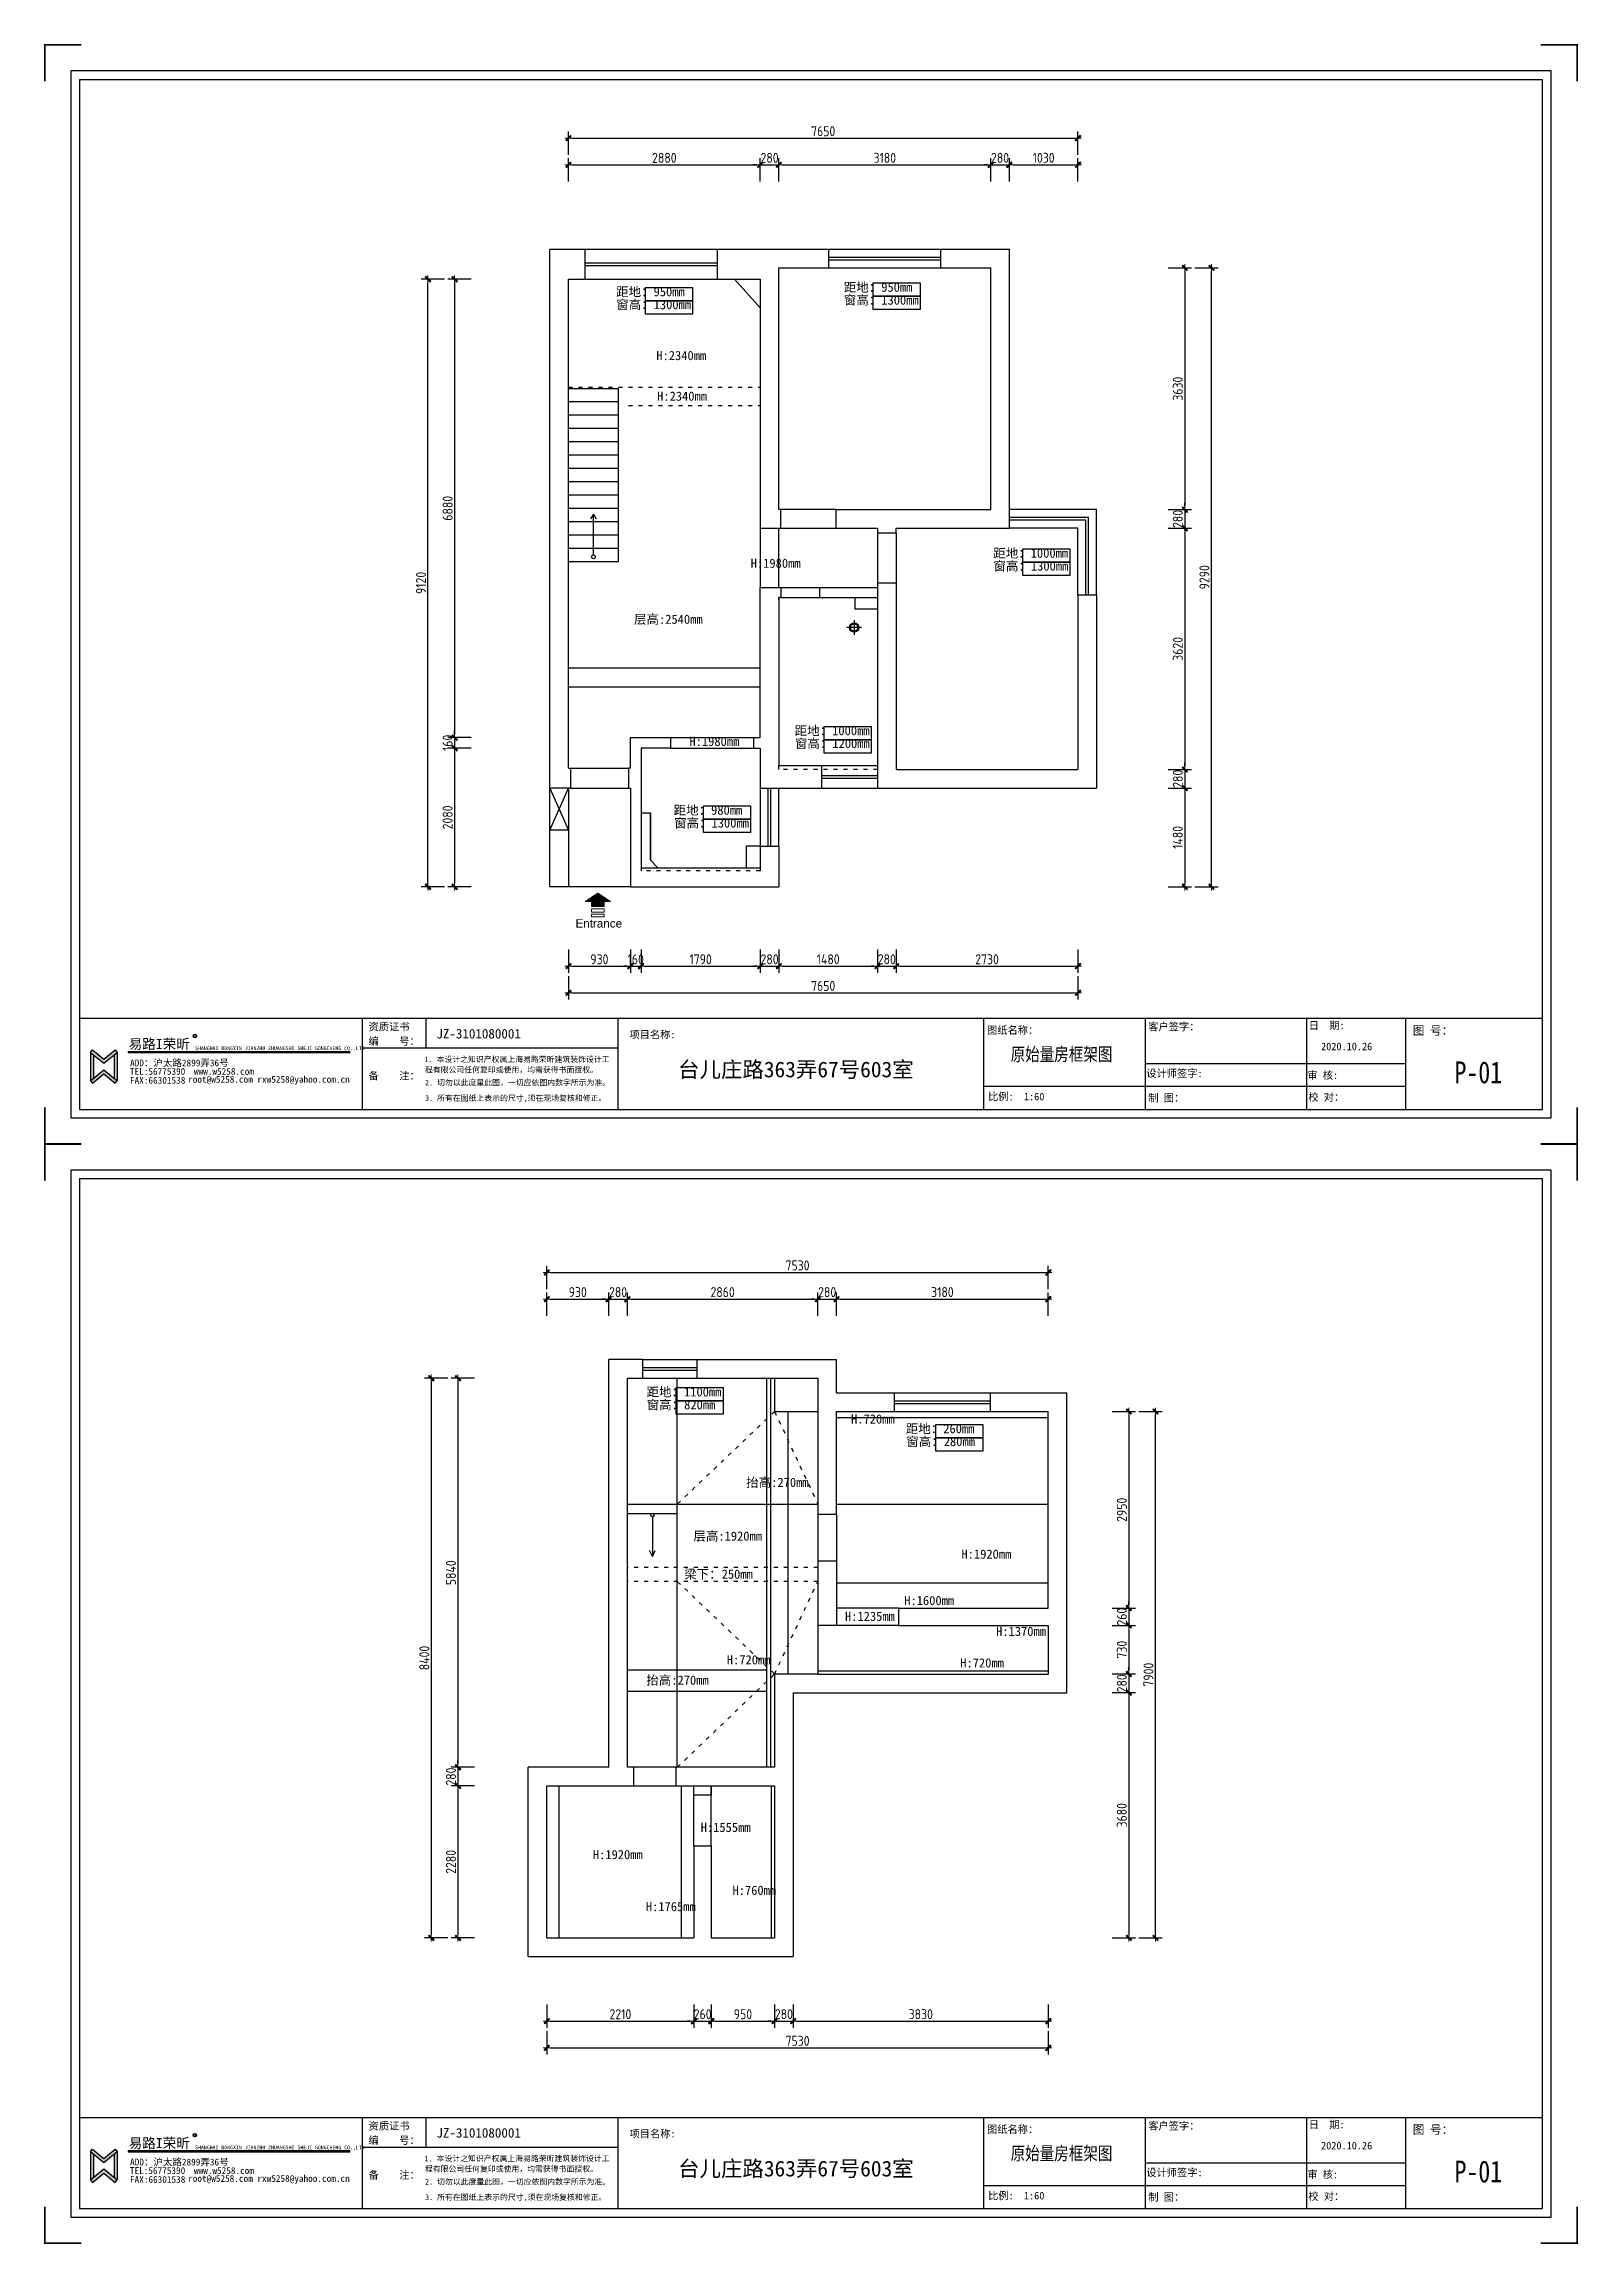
# Model space of a CAD drawing. Header units: millimetres. Extents: x -58733 to 427521, y -235734 to 553534.
# Drawn here: x 88862 to 111894, y -222214 to -189192 of the extents above; entities that cross this region are included whole.
import ezdxf

# ---------------------------------------------------------------- set-up
doc = ezdxf.new("R2010")
doc.units = ezdxf.units.MM
doc.linetypes.add('ACAD_ISO03W100', pattern=[30, 12, -18])
for name, color, linetype in [('00-墙体', 7, 'Continuous'), ('1原始-门窗洞口尺寸', 4, 'Continuous'), ('图框', 251, 'Continuous'), ('目录文字', 8, 'Continuous')]:
    doc.layers.add(name, color=color, linetype=linetype)
for name, color, linetype, lineweight in [('0－图框', 8, 'Continuous', 0), ('P－墙体', 255, 'Continuous', 15), ('墙体', 7, 'Continuous', 30)]:
    doc.layers.add(name, color=color, linetype=linetype, lineweight=lineweight)
doc.styles.add('-仿宋_GB2312', font='simsun.ttc', dxfattribs={"width": 0.8})
doc.styles.add('CCD_DIM', font='ARCHS.SHX')
doc.styles.get("Standard").update_dxf_attribs({"font": 'simsun.ttc'})
doc.styles.add('YQ_DIM', font='SUPEROS.SHX', dxfattribs={"width": 0.8, "bigfont": 'HZDX.SHX'})
doc.styles.add('宋体', font='simsun.ttc', dxfattribs={"height": 120})
doc.styles.add('英文', font='simhei.ttf')
doc.styles.add('黑体', font='simhei.ttf')
doc.dimstyles.new('海龍1：50', dxfattribs={"dimscale": 50, "dimtxt": 3, "dimasz": 1, "dimexe": 2, "dimexo": 2, "dimgap": 0.6, "dimtad": 1, "dimdec": 0, "dimrnd": 5, "dimdsep": 46, "dimtxsty": 'CCD_DIM', "dimblk": 'WS-cj', "dimcen": 1, "dimclrd": 242, "dimclre": 242, "dimclrt": 2, "dimadec": 0, "dimazin": 2, "dimtfac": 1, "dimtdec": 0, "dimtix": 1, "dimtmove": 2, "dimatfit": 3, "dimldrblk": 'CCD_Leader_Arrow', "dimfxl": 5, "dimfxlon": 1, "dimtolj": 1, "dimarcsym": 0})

msp = doc.modelspace()

# ---------------------------------------------------------------- texts
at = {"layer": '1原始-门窗洞口尺寸', "linetype": 'Continuous', "char_height": 137.5, "attachment_point": 3, "style": '宋体'}
for s, insert in [('距地：950mm', (98482.4, -192841.5)), ('距地：950mm', (101900, -192774.1)), ('窗高：1300mm', (98576.9, -193034.4)), ('窗高：1300mm', (101994.5, -192967)), ('H:2340mm', (98804, -193799.4)), ('H:2340mm', (98816, -194409.4)), ('距地：1000mm', (104238, -196766.2)), ('H:1980mm', (100221.1, -196917.2)), ('窗高：1300mm', (104241.1, -196959)), ('层高:2540mm', (98750.7, -197757.5)), ('距地：1000mm', (101256.5, -199429.8)), ('H:1980mm', (99301.1, -199590.9)), ('窗高：1200mm', (101259.7, -199622.6)), ('距地：980mm', (99345.6, -200623.1)), ('窗高：1300mm', (99445.6, -200816)), ('距地：1100mm', (99032.3, -209354.8)), ('窗高：820mm', (98940.8, -209547.6)), ('H:720mm', (101633.6, -209760.9)), ('距地：260mm', (102831.2, -209907)), ('窗高：280mm', (102839.3, -210099.9)), ('抬高:270mm', (100341.3, -210712.2)), ('层高:1920mm', (99642.2, -211518.9)), ('H:1920mm', (103385.4, -211789.4)), ('梁下：250mm', (99503.8, -212090.6)), ('H:1600mm', (102526.5, -212486.3)), ('H:1235mm', (101636.3, -212723.1)), ('H:1370mm', (103905.6, -212948.8)), ('H:720mm', (99768.6, -213376)), ('H:720mm', (103273.4, -213422.6)), ('抬高:270mm', (98841.8, -213681.2)), ('H:1555mm', (99469.9, -215891.2)), ('H:1920mm', (97851.1, -216299.8)), ('H:760mm', (99854, -216835.9)), ('H:1765mm', (98647, -217079.8))]:
    msp.add_mtext(s, dxfattribs=dict(at, insert=insert))
at = {"layer": '目录文字', "char_height": 200, "width": 2602.75, "attachment_point": 1, "style": '-仿宋_GB2312'}
for insert in [(103375.4, -204254.9), (103375.4, -220752.7)]:
    msp.add_mtext('原始量房框架图', dxfattribs=dict(at, insert=insert))
at = {"layer": '目录文字', "char_height": 327.869, "attachment_point": 1, "style": '-仿宋_GB2312'}
for insert in [(110040.3, -204463.5), (110040.3, -220961.2)]:
    msp.add_mtext('{\\fNSimSun|b0|i0|c134|p49;P-01}', dxfattribs=dict(at, insert=insert))

# ---------------------------------------------------------------- blocks, each defined once
blk = doc.blocks.new('A$C79D64CA1')
at = {"layer": '0－图框'}
blk.add_hatch(color=6, dxfattribs=at).paths.add_polyline_path([(378, 227), (284, 227), (284, 151), (95, 151), (95, 227), (0, 227), (189, 353)])
at = {"layer": '0－图框', "color": 6}
for p, q in [((189, 353), (0, 227)), ((378, 227), (189, 353)), ((95, 227), (0, 227)), ((378, 227), (284, 227))]:
    blk.add_line(p, q, dxfattribs=at)
blk.add_lwpolyline([(95, 227), (95, 151), (284, 151), (284, 227)], dxfattribs=at)
for points in [[(284, 120), (95, 120), (95, 69), (284, 69)], [(284, 38), (95, 38), (95, 0), (284, 0)]]:
    blk.add_lwpolyline(points, close=True, dxfattribs=at)
blk = doc.blocks.new('gsdfgfsdg')
at = {"layer": '0－图框', "color": 7, "xscale": -1, "rotation": 270}
blk.add_blockref('A$C79D64CA1', (-31077, -43831), dxfattribs=at)
at = {"layer": '0－图框', "color": 7, "insert": (-31178, -43656), "char_height": 125, "width": 1449.58, "attachment_point": 5, "rotation": 270}
blk.add_mtext('{\\fArial|b0|i0|c0|p32;Entrance}', dxfattribs=at)
blk = doc.blocks.new('WS-cj')
blk.add_hatch(color=1).paths.add_polyline_path([(0.59, 0.82), (-0.82, -0.59), (-0.59, -0.82), (0.82, 0.59)])
at = {"color": 1, "linetype": 'ByBlock', "lineweight": 0}
for p, q in [((-1.1, 0), (0, 0)), ((0, 0), (1.1, 0))]:
    blk.add_line(p, q, dxfattribs=at)
at = {"color": 1}
blk.add_lwpolyline([(0.59, 0.82), (-0.82, -0.59), (-0.59, -0.82), (0.82, 0.59)], close=True, dxfattribs=at)
blk = doc.blocks.new('*D693')
at = {"color": 242, "lineweight": -2}
for p, q in [((96736, -191256), (96736, -190906)), ((96786, -191006), (99566, -191006)), ((99616, -191256), (99616, -190906))]:
    blk.add_line(p, q, dxfattribs=at)
at = {"layer": 'Defpoints', "color": 0}
for p in [(99616, -191006), (96736, -191406), (99616, -191406)]:
    blk.add_point(p, dxfattribs=at)
at = {"color": 242, "lineweight": -2, "xscale": 50, "yscale": 50, "zscale": 50, "rotation": 180}
blk.add_blockref('WS-cj', (96736, -191006), dxfattribs=at)
at = {"color": 242, "lineweight": -2, "xscale": 50, "yscale": 50, "zscale": 50}
blk.add_blockref('WS-cj', (99616, -191006), dxfattribs=at)
at = {"color": 2, "insert": (98176, -190901), "char_height": 150, "attachment_point": 5, "style": 'CCD_DIM'}
blk.add_mtext('\\A1;2880', dxfattribs=at)
blk = doc.blocks.new('CCD_Leader_Arrow')
at = {"color": 1, "linetype": 'ByBlock'}
blk.add_line((0, 0), (-1, 0), dxfattribs=at)
for points in [[(-0.86, 0.67), (-0.6, 0.85), (-0.24, 0), (0, 0)], [(-0.86, -0.67), (-0.6, -0.85), (-0.24, 0), (0, 0)]]:
    blk.add_solid(points, dxfattribs=at)
blk = doc.blocks.new('*D694')
at = {"color": 242, "lineweight": -2}
for p, q in [((99566, -191006), (99516, -191006)), ((99616, -191256), (99616, -190906)), ((99616, -191006), (99896, -191006)), ((99896, -191256), (99896, -190906)), ((99946, -191006), (99996, -191006))]:
    blk.add_line(p, q, dxfattribs=at)
at = {"layer": 'Defpoints', "color": 0}
for p in [(99896, -191006), (99616, -191406), (99896, -191406)]:
    blk.add_point(p, dxfattribs=at)
at = {"color": 242, "lineweight": -2, "xscale": 50, "yscale": 50, "zscale": 50}
blk.add_blockref('WS-cj', (99616, -191006), dxfattribs=at)
at = {"color": 242, "lineweight": -2, "xscale": 50, "yscale": 50, "zscale": 50, "rotation": 180}
blk.add_blockref('WS-cj', (99896, -191006), dxfattribs=at)
at = {"color": 2, "insert": (99756, -190901), "char_height": 150, "attachment_point": 5, "style": 'CCD_DIM'}
blk.add_mtext('\\A1;280', dxfattribs=at)
blk = doc.blocks.new('*D695')
at = {"color": 242, "lineweight": -2}
for p, q in [((99896, -191256), (99896, -190906)), ((99946, -191006), (103026, -191006)), ((103076, -191256), (103076, -190906))]:
    blk.add_line(p, q, dxfattribs=at)
at = {"layer": 'Defpoints', "color": 0}
for p in [(103076, -191006), (99896, -191406), (103076, -191406)]:
    blk.add_point(p, dxfattribs=at)
at = {"color": 242, "lineweight": -2, "xscale": 50, "yscale": 50, "zscale": 50, "rotation": 180}
blk.add_blockref('WS-cj', (99896, -191006), dxfattribs=at)
at = {"color": 242, "lineweight": -2, "xscale": 50, "yscale": 50, "zscale": 50}
blk.add_blockref('WS-cj', (103076, -191006), dxfattribs=at)
at = {"color": 2, "insert": (101486, -190901), "char_height": 150, "attachment_point": 5, "style": 'CCD_DIM'}
blk.add_mtext('\\A1;3180', dxfattribs=at)
blk = doc.blocks.new('*D696')
at = {"color": 242, "lineweight": -2}
for p, q in [((103026, -191006), (102976, -191006)), ((103076, -191256), (103076, -190906)), ((103076, -191006), (103356, -191006)), ((103356, -191256), (103356, -190906)), ((103406, -191006), (103456, -191006))]:
    blk.add_line(p, q, dxfattribs=at)
at = {"layer": 'Defpoints', "color": 0}
for p in [(103356, -191006), (103076, -191406), (103356, -191406)]:
    blk.add_point(p, dxfattribs=at)
at = {"color": 242, "lineweight": -2, "xscale": 50, "yscale": 50, "zscale": 50}
blk.add_blockref('WS-cj', (103076, -191006), dxfattribs=at)
at = {"color": 242, "lineweight": -2, "xscale": 50, "yscale": 50, "zscale": 50, "rotation": 180}
blk.add_blockref('WS-cj', (103356, -191006), dxfattribs=at)
at = {"color": 2, "insert": (103216, -190901), "char_height": 150, "attachment_point": 5, "style": 'CCD_DIM'}
blk.add_mtext('\\A1;280', dxfattribs=at)
blk = doc.blocks.new('*D697')
at = {"color": 242, "lineweight": -2}
for p, q in [((103356, -191256), (103356, -190906)), ((103406, -191006), (104336, -191006)), ((104386, -191256), (104386, -190906))]:
    blk.add_line(p, q, dxfattribs=at)
at = {"layer": 'Defpoints', "color": 0}
for p in [(104386, -191006), (103356, -191406), (104386, -191406)]:
    blk.add_point(p, dxfattribs=at)
at = {"color": 242, "lineweight": -2, "xscale": 50, "yscale": 50, "zscale": 50, "rotation": 180}
blk.add_blockref('WS-cj', (103356, -191006), dxfattribs=at)
at = {"color": 242, "lineweight": -2, "xscale": 50, "yscale": 50, "zscale": 50}
blk.add_blockref('WS-cj', (104386, -191006), dxfattribs=at)
at = {"color": 2, "insert": (103871, -190901), "char_height": 150, "attachment_point": 5, "style": 'CCD_DIM'}
blk.add_mtext('\\A1;1030', dxfattribs=at)
blk = doc.blocks.new('*D698')
at = {"color": 242, "lineweight": -2}
for p, q in [((96736, -190856), (96736, -190506)), ((104386, -190856), (104386, -190506)), ((96786, -190606), (104336, -190606))]:
    blk.add_line(p, q, dxfattribs=at)
at = {"layer": 'Defpoints', "color": 0}
for p in [(104386, -190606), (96736, -191406), (104386, -191406)]:
    blk.add_point(p, dxfattribs=at)
at = {"color": 242, "lineweight": -2, "xscale": 50, "yscale": 50, "zscale": 50, "rotation": 180}
blk.add_blockref('WS-cj', (96736, -190606), dxfattribs=at)
at = {"color": 242, "lineweight": -2, "xscale": 50, "yscale": 50, "zscale": 50}
blk.add_blockref('WS-cj', (104386, -190606), dxfattribs=at)
at = {"color": 2, "insert": (100561, -190501), "char_height": 150, "attachment_point": 5, "style": 'CCD_DIM'}
blk.add_mtext('\\A1;7650', dxfattribs=at)
blk = doc.blocks.new('*D699')
at = {"color": 242, "lineweight": -2}
for p, q in [((96736, -202785), (96736, -203135)), ((96786, -203035), (97616, -203035)), ((97666, -202785), (97666, -203135))]:
    blk.add_line(p, q, dxfattribs=at)
at = {"layer": 'Defpoints', "color": 0}
for p in [(96736, -202635), (97666, -202635), (97666, -203035)]:
    blk.add_point(p, dxfattribs=at)
at = {"color": 242, "lineweight": -2, "xscale": 50, "yscale": 50, "zscale": 50, "rotation": 180}
blk.add_blockref('WS-cj', (96736, -203035), dxfattribs=at)
at = {"color": 242, "lineweight": -2, "xscale": 50, "yscale": 50, "zscale": 50}
blk.add_blockref('WS-cj', (97666, -203035), dxfattribs=at)
at = {"color": 2, "insert": (97201, -202930), "char_height": 150, "attachment_point": 5, "style": 'CCD_DIM'}
blk.add_mtext('\\A1;930', dxfattribs=at)
blk = doc.blocks.new('*D700')
at = {"color": 242, "lineweight": -2}
for p, q in [((97616, -203035), (97566, -203035)), ((97666, -202785), (97666, -203135)), ((97666, -203035), (97826, -203035)), ((97826, -202785), (97826, -203135)), ((97876, -203035), (97926, -203035))]:
    blk.add_line(p, q, dxfattribs=at)
at = {"layer": 'Defpoints', "color": 0}
for p in [(97666, -202635), (97826, -202635), (97826, -203035)]:
    blk.add_point(p, dxfattribs=at)
at = {"color": 242, "lineweight": -2, "xscale": 50, "yscale": 50, "zscale": 50}
blk.add_blockref('WS-cj', (97666, -203035), dxfattribs=at)
at = {"color": 242, "lineweight": -2, "xscale": 50, "yscale": 50, "zscale": 50, "rotation": 180}
blk.add_blockref('WS-cj', (97826, -203035), dxfattribs=at)
at = {"color": 2, "insert": (97746, -202930), "char_height": 150, "attachment_point": 5, "style": 'CCD_DIM'}
blk.add_mtext('\\A1;160', dxfattribs=at)
blk = doc.blocks.new('*D701')
at = {"color": 242, "lineweight": -2}
for p, q in [((97826, -202785), (97826, -203135)), ((97876, -203035), (99566, -203035)), ((99616, -202785), (99616, -203135))]:
    blk.add_line(p, q, dxfattribs=at)
at = {"layer": 'Defpoints', "color": 0}
for p in [(97826, -202635), (99616, -202635), (99616, -203035)]:
    blk.add_point(p, dxfattribs=at)
at = {"color": 242, "lineweight": -2, "xscale": 50, "yscale": 50, "zscale": 50, "rotation": 180}
blk.add_blockref('WS-cj', (97826, -203035), dxfattribs=at)
at = {"color": 242, "lineweight": -2, "xscale": 50, "yscale": 50, "zscale": 50}
blk.add_blockref('WS-cj', (99616, -203035), dxfattribs=at)
at = {"color": 2, "insert": (98721, -202930), "char_height": 150, "attachment_point": 5, "style": 'CCD_DIM'}
blk.add_mtext('\\A1;1790', dxfattribs=at)
blk = doc.blocks.new('*D702')
at = {"color": 242, "lineweight": -2}
for p, q in [((99566, -203035), (99516, -203035)), ((99616, -202785), (99616, -203135)), ((99616, -203035), (99896, -203035)), ((99896, -202785), (99896, -203135)), ((99946, -203035), (99996, -203035))]:
    blk.add_line(p, q, dxfattribs=at)
at = {"layer": 'Defpoints', "color": 0}
for p in [(99616, -202635), (99896, -202635), (99896, -203035)]:
    blk.add_point(p, dxfattribs=at)
at = {"color": 242, "lineweight": -2, "xscale": 50, "yscale": 50, "zscale": 50}
blk.add_blockref('WS-cj', (99616, -203035), dxfattribs=at)
at = {"color": 242, "lineweight": -2, "xscale": 50, "yscale": 50, "zscale": 50, "rotation": 180}
blk.add_blockref('WS-cj', (99896, -203035), dxfattribs=at)
at = {"color": 2, "insert": (99756, -202930), "char_height": 150, "attachment_point": 5, "style": 'CCD_DIM'}
blk.add_mtext('\\A1;280', dxfattribs=at)
blk = doc.blocks.new('*D703')
at = {"color": 242, "lineweight": -2}
for p, q in [((99896, -202785), (99896, -203135)), ((99946, -203035), (101326, -203035)), ((101376, -202785), (101376, -203135))]:
    blk.add_line(p, q, dxfattribs=at)
at = {"layer": 'Defpoints', "color": 0}
for p in [(99896, -202635), (101376, -202635), (101376, -203035)]:
    blk.add_point(p, dxfattribs=at)
at = {"color": 242, "lineweight": -2, "xscale": 50, "yscale": 50, "zscale": 50, "rotation": 180}
blk.add_blockref('WS-cj', (99896, -203035), dxfattribs=at)
at = {"color": 242, "lineweight": -2, "xscale": 50, "yscale": 50, "zscale": 50}
blk.add_blockref('WS-cj', (101376, -203035), dxfattribs=at)
at = {"color": 2, "insert": (100636, -202930), "char_height": 150, "attachment_point": 5, "style": 'CCD_DIM'}
blk.add_mtext('\\A1;1480', dxfattribs=at)
blk = doc.blocks.new('*D704')
at = {"color": 242, "lineweight": -2}
for p, q in [((101326, -203035), (101276, -203035)), ((101376, -202785), (101376, -203135)), ((101376, -203035), (101656, -203035)), ((101656, -202785), (101656, -203135)), ((101706, -203035), (101756, -203035))]:
    blk.add_line(p, q, dxfattribs=at)
at = {"layer": 'Defpoints', "color": 0}
for p in [(101376, -202635), (101656, -202635), (101656, -203035)]:
    blk.add_point(p, dxfattribs=at)
at = {"color": 242, "lineweight": -2, "xscale": 50, "yscale": 50, "zscale": 50}
blk.add_blockref('WS-cj', (101376, -203035), dxfattribs=at)
at = {"color": 242, "lineweight": -2, "xscale": 50, "yscale": 50, "zscale": 50, "rotation": 180}
blk.add_blockref('WS-cj', (101656, -203035), dxfattribs=at)
at = {"color": 2, "insert": (101516, -202930), "char_height": 150, "attachment_point": 5, "style": 'CCD_DIM'}
blk.add_mtext('\\A1;280', dxfattribs=at)
blk = doc.blocks.new('*D705')
at = {"color": 242, "lineweight": -2}
for p, q in [((101656, -202785), (101656, -203135)), ((101706, -203035), (104336, -203035)), ((104386, -202785), (104386, -203135))]:
    blk.add_line(p, q, dxfattribs=at)
at = {"layer": 'Defpoints', "color": 0}
for p in [(101656, -202635), (104386, -202635), (104386, -203035)]:
    blk.add_point(p, dxfattribs=at)
at = {"color": 242, "lineweight": -2, "xscale": 50, "yscale": 50, "zscale": 50, "rotation": 180}
blk.add_blockref('WS-cj', (101656, -203035), dxfattribs=at)
at = {"color": 242, "lineweight": -2, "xscale": 50, "yscale": 50, "zscale": 50}
blk.add_blockref('WS-cj', (104386, -203035), dxfattribs=at)
at = {"color": 2, "insert": (103021, -202930), "char_height": 150, "attachment_point": 5, "style": 'CCD_DIM'}
blk.add_mtext('\\A1;2730', dxfattribs=at)
blk = doc.blocks.new('*D706')
at = {"color": 242, "lineweight": -2}
for p, q in [((96736, -203185), (96736, -203535)), ((104386, -203185), (104386, -203535)), ((96786, -203435), (104336, -203435))]:
    blk.add_line(p, q, dxfattribs=at)
at = {"layer": 'Defpoints', "color": 0}
for p in [(96736, -202635), (104386, -202635), (104386, -203435)]:
    blk.add_point(p, dxfattribs=at)
at = {"color": 242, "lineweight": -2, "xscale": 50, "yscale": 50, "zscale": 50, "rotation": 180}
blk.add_blockref('WS-cj', (96736, -203435), dxfattribs=at)
at = {"color": 242, "lineweight": -2, "xscale": 50, "yscale": 50, "zscale": 50}
blk.add_blockref('WS-cj', (104386, -203435), dxfattribs=at)
at = {"color": 2, "insert": (100561, -203330), "char_height": 150, "attachment_point": 5, "style": 'CCD_DIM'}
blk.add_mtext('\\A1;7650', dxfattribs=at)
blk = doc.blocks.new('*D707')
at = {"color": 242, "lineweight": -2}
for p, q in [((95277, -192721), (94927, -192721)), ((95027, -192771), (95027, -199551)), ((95277, -199601), (94927, -199601))]:
    blk.add_line(p, q, dxfattribs=at)
at = {"layer": 'Defpoints', "color": 0}
for p in [(95427, -192721), (95027, -199601), (95427, -199601)]:
    blk.add_point(p, dxfattribs=at)
at = {"color": 242, "lineweight": -2, "xscale": 50, "yscale": 50, "zscale": 50}
for p, rotation in [((95027, -192721), 90), ((95027, -199601), 270)]:
    blk.add_blockref('WS-cj', p, dxfattribs=dict(at, rotation=rotation))
at = {"color": 2, "insert": (94922, -196161), "char_height": 150, "attachment_point": 5, "rotation": 90, "style": 'CCD_DIM'}
blk.add_mtext('\\A1;6880', dxfattribs=at)
blk = doc.blocks.new('*D708')
at = {"color": 242, "lineweight": -2}
for p, q in [((95277, -199601), (94927, -199601)), ((95277, -199761), (94927, -199761)), ((95027, -199551), (95027, -199501)), ((95027, -199601), (95027, -199761)), ((95027, -199811), (95027, -199861))]:
    blk.add_line(p, q, dxfattribs=at)
at = {"layer": 'Defpoints', "color": 0}
for p in [(95027, -199761), (95427, -199601), (95427, -199761)]:
    blk.add_point(p, dxfattribs=at)
at = {"color": 242, "lineweight": -2, "xscale": 50, "yscale": 50, "zscale": 50}
for p, rotation in [((95027, -199601), 270), ((95027, -199761), 90)]:
    blk.add_blockref('WS-cj', p, dxfattribs=dict(at, rotation=rotation))
at = {"color": 2, "insert": (94922, -199681), "char_height": 150, "attachment_point": 5, "rotation": 90, "style": 'CCD_DIM'}
blk.add_mtext('\\A1;160', dxfattribs=at)
blk = doc.blocks.new('*D709')
at = {"color": 242, "lineweight": -2}
for p, q in [((95277, -199761), (94927, -199761)), ((95027, -199811), (95027, -201791)), ((95277, -201841), (94927, -201841))]:
    blk.add_line(p, q, dxfattribs=at)
at = {"layer": 'Defpoints', "color": 0}
for p in [(95427, -199761), (95027, -201841), (95427, -201841)]:
    blk.add_point(p, dxfattribs=at)
at = {"color": 242, "lineweight": -2, "xscale": 50, "yscale": 50, "zscale": 50}
for p, rotation in [((95027, -199761), 90), ((95027, -201841), 270)]:
    blk.add_blockref('WS-cj', p, dxfattribs=dict(at, rotation=rotation))
at = {"color": 2, "insert": (94922, -200801), "char_height": 150, "attachment_point": 5, "rotation": 90, "style": 'CCD_DIM'}
blk.add_mtext('\\A1;2080', dxfattribs=at)
blk = doc.blocks.new('*D710')
at = {"color": 242, "lineweight": -2}
for p, q in [((94877, -192721), (94527, -192721)), ((94627, -201791), (94627, -192771)), ((94877, -201841), (94527, -201841))]:
    blk.add_line(p, q, dxfattribs=at)
at = {"layer": 'Defpoints', "color": 0}
for p in [(94627, -192721), (95427, -192721), (95427, -201841)]:
    blk.add_point(p, dxfattribs=at)
at = {"color": 242, "lineweight": -2, "xscale": 50, "yscale": 50, "zscale": 50}
for p, rotation in [((94627, -192721), 90), ((94627, -201841), 270)]:
    blk.add_blockref('WS-cj', p, dxfattribs=dict(at, rotation=rotation))
at = {"color": 2, "insert": (94522, -197281), "char_height": 150, "attachment_point": 5, "rotation": 90, "style": 'CCD_DIM'}
blk.add_mtext('\\A1;9120', dxfattribs=at)
blk = doc.blocks.new('*D711')
at = {"color": 242, "lineweight": -2}
for p, q in [((105740, -192551), (106090, -192551)), ((105990, -192601), (105990, -196131)), ((105740, -196181), (106090, -196181))]:
    blk.add_line(p, q, dxfattribs=at)
at = {"layer": 'Defpoints', "color": 0}
for p in [(105590, -192551), (105590, -196181), (105990, -196181)]:
    blk.add_point(p, dxfattribs=at)
at = {"color": 242, "lineweight": -2, "xscale": 50, "yscale": 50, "zscale": 50}
for p, rotation in [((105990, -192551), 90), ((105990, -196181), 270)]:
    blk.add_blockref('WS-cj', p, dxfattribs=dict(at, rotation=rotation))
at = {"color": 2, "insert": (105885, -194366), "char_height": 150, "attachment_point": 5, "rotation": 90, "style": 'CCD_DIM'}
blk.add_mtext('\\A1;3630', dxfattribs=at)
blk = doc.blocks.new('*D712')
at = {"color": 242, "lineweight": -2}
for p, q in [((105990, -196131), (105990, -196081)), ((105740, -196181), (106090, -196181)), ((105740, -196461), (106090, -196461)), ((105990, -196181), (105990, -196461)), ((105990, -196511), (105990, -196561))]:
    blk.add_line(p, q, dxfattribs=at)
at = {"layer": 'Defpoints', "color": 0}
for p in [(105590, -196181), (105590, -196461), (105990, -196461)]:
    blk.add_point(p, dxfattribs=at)
at = {"color": 242, "lineweight": -2, "xscale": 50, "yscale": 50, "zscale": 50}
for p, rotation in [((105990, -196181), 270), ((105990, -196461), 90)]:
    blk.add_blockref('WS-cj', p, dxfattribs=dict(at, rotation=rotation))
at = {"color": 2, "insert": (105885, -196321), "char_height": 150, "attachment_point": 5, "rotation": 90, "style": 'CCD_DIM'}
blk.add_mtext('\\A1;280', dxfattribs=at)
blk = doc.blocks.new('*D713')
at = {"color": 242, "lineweight": -2}
for p, q in [((105740, -196461), (106090, -196461)), ((105990, -196511), (105990, -200031)), ((105740, -200081), (106090, -200081))]:
    blk.add_line(p, q, dxfattribs=at)
at = {"layer": 'Defpoints', "color": 0}
for p in [(105590, -196461), (105590, -200081), (105990, -200081)]:
    blk.add_point(p, dxfattribs=at)
at = {"color": 242, "lineweight": -2, "xscale": 50, "yscale": 50, "zscale": 50}
for p, rotation in [((105990, -196461), 90), ((105990, -200081), 270)]:
    blk.add_blockref('WS-cj', p, dxfattribs=dict(at, rotation=rotation))
at = {"color": 2, "insert": (105885, -198271), "char_height": 150, "attachment_point": 5, "rotation": 90, "style": 'CCD_DIM'}
blk.add_mtext('\\A1;3620', dxfattribs=at)
blk = doc.blocks.new('*D714')
at = {"color": 242, "lineweight": -2}
for p, q in [((105740, -200081), (106090, -200081)), ((105990, -200031), (105990, -199981)), ((105990, -200081), (105990, -200361)), ((105740, -200361), (106090, -200361)), ((105990, -200411), (105990, -200461))]:
    blk.add_line(p, q, dxfattribs=at)
at = {"layer": 'Defpoints', "color": 0}
for p in [(105590, -200081), (105590, -200361), (105990, -200361)]:
    blk.add_point(p, dxfattribs=at)
at = {"color": 242, "lineweight": -2, "xscale": 50, "yscale": 50, "zscale": 50}
for p, rotation in [((105990, -200081), 270), ((105990, -200361), 90)]:
    blk.add_blockref('WS-cj', p, dxfattribs=dict(at, rotation=rotation))
at = {"color": 2, "insert": (105885, -200221), "char_height": 150, "attachment_point": 5, "rotation": 90, "style": 'CCD_DIM'}
blk.add_mtext('\\A1;280', dxfattribs=at)
blk = doc.blocks.new('*D715')
at = {"color": 242, "lineweight": -2}
for p, q in [((105740, -200361), (106090, -200361)), ((105990, -200411), (105990, -201791)), ((105740, -201841), (106090, -201841))]:
    blk.add_line(p, q, dxfattribs=at)
at = {"layer": 'Defpoints', "color": 0}
for p in [(105590, -200361), (105590, -201841), (105990, -201841)]:
    blk.add_point(p, dxfattribs=at)
at = {"color": 242, "lineweight": -2, "xscale": 50, "yscale": 50, "zscale": 50}
for p, rotation in [((105990, -200361), 90), ((105990, -201841), 270)]:
    blk.add_blockref('WS-cj', p, dxfattribs=dict(at, rotation=rotation))
at = {"color": 2, "insert": (105885, -201101), "char_height": 150, "attachment_point": 5, "rotation": 90, "style": 'CCD_DIM'}
blk.add_mtext('\\A1;1480', dxfattribs=at)
blk = doc.blocks.new('*D716')
at = {"color": 242, "lineweight": -2}
for p, q in [((106140, -192551), (106490, -192551)), ((106390, -201791), (106390, -192601)), ((106140, -201841), (106490, -201841))]:
    blk.add_line(p, q, dxfattribs=at)
at = {"layer": 'Defpoints', "color": 0}
for p in [(105590, -192551), (106390, -192551), (105590, -201841)]:
    blk.add_point(p, dxfattribs=at)
at = {"color": 242, "lineweight": -2, "xscale": 50, "yscale": 50, "zscale": 50}
for p, rotation in [((106390, -192551), 90), ((106390, -201841), 270)]:
    blk.add_blockref('WS-cj', p, dxfattribs=dict(at, rotation=rotation))
at = {"color": 2, "insert": (106285, -197196), "char_height": 150, "attachment_point": 5, "rotation": 90, "style": 'CCD_DIM'}
blk.add_mtext('\\A1;9290', dxfattribs=at)
blk = doc.blocks.new('图框1比60')
h = blk.add_hatch(color=8)
h.paths.add_polyline_path([(162213, 45056), (162434, 45236), (162401, 45277), (162213, 45124), (162025, 45277), (161992, 45236)])
h.paths.add_polyline_path([(162213, 44882), (162401, 44729), (162434, 44770), (162213, 44950), (161992, 44770), (162025, 44729)])
h = blk.add_hatch(color=8)
edge = h.paths.add_edge_path()
edge.add_ellipse((163710, 45505), major_axis=(-0.2, 29.4), ratio=1, start_angle=269.6878, end_angle=449.6878)
edge.add_ellipse((163710, 45505), major_axis=(-0.2, 29.4), ratio=1, start_angle=89.5622, end_angle=269.5622)
edge = h.paths.add_edge_path(flags=16)
edge.add_ellipse((163710, 45505), major_axis=(0, 24.9), ratio=1, start_angle=269.966, end_angle=449.966)
edge.add_ellipse((163710, 45505), major_axis=(0, 24.9), ratio=1, start_angle=89.8872, end_angle=269.8872)
h = blk.add_hatch(color=8)
h.paths.add_polyline_path([(162044, 45193), (161992, 45236), (161992, 44770), (162044, 44813)])
h.paths.add_polyline_path([(162434, 45236), (162381, 45193), (162381, 44813), (162434, 44770)])
blk.add_hatch(color=8).paths.add_polyline_path([(162610, 45245), (162610, 45227), (166263, 45227), (166263, 45245)])
at = {"layer": '目录文字'}
h = blk.add_hatch(color=8, dxfattribs=at)
edge = h.paths.add_edge_path()
edge.add_ellipse((163710, 45505), major_axis=(-0.2, 29.4), ratio=1, start_angle=89.5622, end_angle=269.5622)
edge.add_ellipse((163710, 45505), major_axis=(-0.2, 29.4), ratio=1, start_angle=269.6621, end_angle=449.6621)
edge = h.paths.add_edge_path(flags=16)
edge.add_ellipse((163710, 45505), major_axis=(0, 24.9), ratio=1, start_angle=90.0288, end_angle=270.0288, ccw=False)
edge.add_ellipse((163710, 45505), major_axis=(0, 24.9), ratio=1, start_angle=-89.8872, end_angle=90.1128, ccw=False)
h.paths.add_polyline_path([(163689, 45539), (163733, 45539), (163733, 45472), (163689, 45472)], flags=9)
at = {"color": 8}
for p, q in [((176692, 45797), (176692, 44297)), ((161992, 45236), (162025, 45277)), ((162025, 45277), (162213, 45124)), ((162213, 45124), (162401, 45277)), ((162401, 45277), (162434, 45236)), ((161992, 45236), (161992, 44770)), ((161992, 45236), (162213, 45056)), ((161992, 44770), (162213, 44950)), ((162044, 45193), (162044, 44813)), ((162213, 45056), (162434, 45236)), ((162213, 44950), (162434, 44770)), ((162381, 45193), (162381, 44813)), ((162434, 45236), (162434, 44770)), ((166263, 45245), (162610, 45245)), ((166263, 45227), (162610, 45227)), ((166263, 45227), (166263, 45245)), ((161992, 44770), (162025, 44729)), ((162025, 44729), (162213, 44882)), ((162213, 44882), (162401, 44729)), ((162401, 44729), (162434, 44770))]:
    blk.add_line(p, q, dxfattribs=at)
blk.add_ellipse((163710, 45505, 0), major_axis=(0.1, 29.4), ratio=1, start_param=1.575118209033049, end_param=7.858303516212636, dxfattribs=at)
at = {"layer": '图框', "color": 121}
for p, q in [((161670, 61389), (161670, 44157)), ((186038, 61389), (161670, 61389)), ((186038, 44157), (186038, 61389)), ((161670, 44157), (186038, 44157))]:
    blk.add_line(p, q, dxfattribs=at)
at = {"layer": '图框', "color": 8}
for p, q in [((161809, 61249), (161809, 44297)), ((161809, 61249), (161809, 45797)), ((161809, 61249), (185898, 61249)), ((185898, 44297), (185898, 61249)), ((185898, 45797), (185898, 61249)), ((161809, 45797), (185898, 45797)), ((161809, 45797), (185898, 45797)), ((166465, 45797), (166465, 44297)), ((167511, 45797), (167511, 45305)), ((170675, 45797), (170675, 44297)), ((176692, 45797), (176692, 44297)), ((179360, 44297), (179360, 45797)), ((182010, 45797), (182010, 44297)), ((183644, 44297), (183644, 45797)), ((170675, 45305), (166465, 45305)), ((182010, 45047), (179360, 45047)), ((183644, 45047), (182010, 45047)), ((179360, 44672), (176692, 44672)), ((182010, 44672), (179360, 44672)), ((183644, 44672), (182010, 44672)), ((161809, 44297), (185898, 44297))]:
    blk.add_line(p, q, dxfattribs=at)
at = {"layer": '图框', "color": 121, "const_width": 28.3}
for points in [[(161841, 61818), (161241, 61818), (161241, 61217)], [(185866, 61818), (186467, 61818), (186467, 61217)], [(161841, 43728), (161241, 43728), (161241, 44329)], [(185866, 43728), (186467, 43728), (186467, 44329)]]:
    blk.add_lwpolyline(points, dxfattribs=at)
at = {"layer": '目录文字', "color": 8}
blk.add_line((162610, 45245), (162610, 45227), dxfattribs=at)
blk.add_ellipse((163710, 45505, 0), major_axis=(0.4, 24.9), ratio=1, start_param=1.571448490114663, end_param=7.854633797294249, dxfattribs=at)
for s, height, style, width, p in [('资质证书', 123.8, '宋体', 0.999898, (166569, 45595)), ('图纸名称：', 123.3, '黑体', 0.999898, (176753, 45540)), ('客户签字：', 123.8, '宋体', 0.999898, (179405, 45596)), ('日  期:', 123.8, '宋体', 0.999898, (182048, 45618)), ('图 号：', 139.1, '宋体', 0.999898, (183761, 45526)), ('易路I荣昕', 164.1, '黑体', 0.999898, (162621, 45292)), ('R', 44.9, 'YQ_DIM', 0.8, (163698, 45483, 0)), ('SHANGHAI RONGXIN JIANZHU ZHUANGSHI SHEJI GONGCHENG CO.,LTD', 61.54, '英文', 0.999898, (163713, 45273)), ('编    号：', 123.8, '宋体', 0.999898, (166569, 45359)), ('项目名称:', 123.3, '黑体', 0.999898, (170866, 45468)), ('2020.10.26', 123.8, '宋体', 0.999898, (182251, 45272)), ('TEL:56775390', 111.72, '英文', 0.999898, (162641, 44867)), ('ADD：沪太路2899弄36号', 111.72, '英文', 0.999898, (162644, 45007)), ('www.w5258.com', 111.72, '英文', 0.999898, (163695, 44867)), ('备    注：', 123.8, '宋体', 0.999898, (166569, 44788)), ('1. 本设计之知识产权属上海易路荣昕建筑装饰设计工', 92.51, '黑体', 0.999898, (167491, 45076)), ('程有限公司任何复印或使用，均需获得书面授权。', 92.51, '黑体', 0.999898, (167498, 44904)), ('台儿庄路363弄67号603室', 258.72, '宋体', 0.999898, (171666, 44826)), ('设计师签字:', 123.8, '宋体', 0.999898, (179372, 44829)), ('审 核:', 123.8, '宋体', 0.999898, (182025, 44798)), ('FAX:66301538', 111.72, '英文', 0.999898, (162642, 44721)), ('root@w5258.com rxw5258@yahoo.com.cn', 111.72, '英文', 0.999898, (163600, 44737)), ('3. 所有在图纸上表示的尺寸,须在现场复核和修正。', 92.51, '黑体', 0.999898, (167500, 44438)), ('2. 切勿以此度量此图，一切应依图内数字所示为准。', 92.51, '黑体', 0.999898, (167500, 44693)), ('比例:  1:60', 123.8, '宋体', 0.999898, (176769, 44448)), ('制 图：', 123.8, '宋体', 0.999898, (179407, 44425)), ('校 对：', 123.8, '宋体', 0.999898, (182041, 44438))]:
    blk.add_text(s, height=height, dxfattribs=dict(at, style=style, width=width)).set_placement(p)
at = {"layer": '目录文字', "width": 1}
blk.add_text('JZ-3101080001', height=157.18, dxfattribs=at).set_placement((167687, 45465))
blk = doc.blocks.new('*D876')
at = {"color": 242, "lineweight": -2}
for p, q in [((96411, -208281), (96411, -207931)), ((96461, -208031), (97291, -208031)), ((97341, -208281), (97341, -207931))]:
    blk.add_line(p, q, dxfattribs=at)
at = {"layer": 'Defpoints', "color": 0}
for p in [(97341, -208031), (96411, -208431), (97341, -208431)]:
    blk.add_point(p, dxfattribs=at)
at = {"color": 242, "lineweight": -2, "xscale": 50, "yscale": 50, "zscale": 50, "rotation": 180}
blk.add_blockref('WS-cj', (96411, -208031), dxfattribs=at)
at = {"color": 242, "lineweight": -2, "xscale": 50, "yscale": 50, "zscale": 50}
blk.add_blockref('WS-cj', (97341, -208031), dxfattribs=at)
at = {"color": 2, "insert": (96876, -207926), "char_height": 150, "attachment_point": 5, "style": 'CCD_DIM'}
blk.add_mtext('\\A1;930', dxfattribs=at)
blk = doc.blocks.new('*D877')
at = {"color": 242, "lineweight": -2}
for p, q in [((97291, -208031), (97241, -208031)), ((97341, -208281), (97341, -207931)), ((97341, -208031), (97621, -208031)), ((97621, -208281), (97621, -207931)), ((97671, -208031), (97721, -208031))]:
    blk.add_line(p, q, dxfattribs=at)
at = {"layer": 'Defpoints', "color": 0}
for p in [(97621, -208031), (97341, -208431), (97621, -208431)]:
    blk.add_point(p, dxfattribs=at)
at = {"color": 242, "lineweight": -2, "xscale": 50, "yscale": 50, "zscale": 50}
blk.add_blockref('WS-cj', (97341, -208031), dxfattribs=at)
at = {"color": 242, "lineweight": -2, "xscale": 50, "yscale": 50, "zscale": 50, "rotation": 180}
blk.add_blockref('WS-cj', (97621, -208031), dxfattribs=at)
at = {"color": 2, "insert": (97481, -207926), "char_height": 150, "attachment_point": 5, "style": 'CCD_DIM'}
blk.add_mtext('\\A1;280', dxfattribs=at)
blk = doc.blocks.new('*D878')
at = {"color": 242, "lineweight": -2}
for p, q in [((97621, -208281), (97621, -207931)), ((97671, -208031), (100431, -208031)), ((100481, -208281), (100481, -207931))]:
    blk.add_line(p, q, dxfattribs=at)
at = {"layer": 'Defpoints', "color": 0}
for p in [(100481, -208031), (97621, -208431), (100481, -208431)]:
    blk.add_point(p, dxfattribs=at)
at = {"color": 242, "lineweight": -2, "xscale": 50, "yscale": 50, "zscale": 50, "rotation": 180}
blk.add_blockref('WS-cj', (97621, -208031), dxfattribs=at)
at = {"color": 242, "lineweight": -2, "xscale": 50, "yscale": 50, "zscale": 50}
blk.add_blockref('WS-cj', (100481, -208031), dxfattribs=at)
at = {"color": 2, "insert": (99051, -207926), "char_height": 150, "attachment_point": 5, "style": 'CCD_DIM'}
blk.add_mtext('\\A1;2860', dxfattribs=at)
blk = doc.blocks.new('*D879')
at = {"color": 242, "lineweight": -2}
for p, q in [((100431, -208031), (100381, -208031)), ((100481, -208281), (100481, -207931)), ((100481, -208031), (100761, -208031)), ((100761, -208281), (100761, -207931)), ((100811, -208031), (100861, -208031))]:
    blk.add_line(p, q, dxfattribs=at)
at = {"layer": 'Defpoints', "color": 0}
for p in [(100761, -208031), (100481, -208431), (100761, -208431)]:
    blk.add_point(p, dxfattribs=at)
at = {"color": 242, "lineweight": -2, "xscale": 50, "yscale": 50, "zscale": 50}
blk.add_blockref('WS-cj', (100481, -208031), dxfattribs=at)
at = {"color": 242, "lineweight": -2, "xscale": 50, "yscale": 50, "zscale": 50, "rotation": 180}
blk.add_blockref('WS-cj', (100761, -208031), dxfattribs=at)
at = {"color": 2, "insert": (100621, -207926), "char_height": 150, "attachment_point": 5, "style": 'CCD_DIM'}
blk.add_mtext('\\A1;280', dxfattribs=at)
blk = doc.blocks.new('*D880')
at = {"color": 242, "lineweight": -2}
for p, q in [((100761, -208281), (100761, -207931)), ((100811, -208031), (103891, -208031)), ((103941, -208281), (103941, -207931))]:
    blk.add_line(p, q, dxfattribs=at)
at = {"layer": 'Defpoints', "color": 0}
for p in [(103941, -208031), (100761, -208431), (103941, -208431)]:
    blk.add_point(p, dxfattribs=at)
at = {"color": 242, "lineweight": -2, "xscale": 50, "yscale": 50, "zscale": 50, "rotation": 180}
blk.add_blockref('WS-cj', (100761, -208031), dxfattribs=at)
at = {"color": 242, "lineweight": -2, "xscale": 50, "yscale": 50, "zscale": 50}
blk.add_blockref('WS-cj', (103941, -208031), dxfattribs=at)
at = {"color": 2, "insert": (102351, -207926), "char_height": 150, "attachment_point": 5, "style": 'CCD_DIM'}
blk.add_mtext('\\A1;3180', dxfattribs=at)
blk = doc.blocks.new('*D881')
at = {"color": 242, "lineweight": -2}
for p, q in [((96411, -207881), (96411, -207531)), ((96461, -207631), (103891, -207631)), ((103941, -207881), (103941, -207531))]:
    blk.add_line(p, q, dxfattribs=at)
at = {"layer": 'Defpoints', "color": 0}
for p in [(103941, -207631), (96411, -208431), (103941, -208431)]:
    blk.add_point(p, dxfattribs=at)
at = {"color": 242, "lineweight": -2, "xscale": 50, "yscale": 50, "zscale": 50, "rotation": 180}
blk.add_blockref('WS-cj', (96411, -207631), dxfattribs=at)
at = {"color": 242, "lineweight": -2, "xscale": 50, "yscale": 50, "zscale": 50}
blk.add_blockref('WS-cj', (103941, -207631), dxfattribs=at)
at = {"color": 2, "insert": (100176, -207526), "char_height": 150, "attachment_point": 5, "style": 'CCD_DIM'}
blk.add_mtext('\\A1;7530', dxfattribs=at)
blk = doc.blocks.new('*D882')
at = {"color": 242, "lineweight": -2}
for p, q in [((96411, -218619), (96411, -218969)), ((96461, -218869), (98571, -218869)), ((98621, -218619), (98621, -218969))]:
    blk.add_line(p, q, dxfattribs=at)
at = {"layer": 'Defpoints', "color": 0}
for p in [(96411, -218469), (98621, -218469), (98621, -218869)]:
    blk.add_point(p, dxfattribs=at)
at = {"color": 242, "lineweight": -2, "xscale": 50, "yscale": 50, "zscale": 50, "rotation": 180}
blk.add_blockref('WS-cj', (96411, -218869), dxfattribs=at)
at = {"color": 242, "lineweight": -2, "xscale": 50, "yscale": 50, "zscale": 50}
blk.add_blockref('WS-cj', (98621, -218869), dxfattribs=at)
at = {"color": 2, "insert": (97516, -218764), "char_height": 150, "attachment_point": 5, "style": 'CCD_DIM'}
blk.add_mtext('\\A1;2210', dxfattribs=at)
blk = doc.blocks.new('*D883')
at = {"color": 242, "lineweight": -2}
for p, q in [((98571, -218869), (98521, -218869)), ((98621, -218619), (98621, -218969)), ((98621, -218869), (98881, -218869)), ((98881, -218619), (98881, -218969)), ((98931, -218869), (98981, -218869))]:
    blk.add_line(p, q, dxfattribs=at)
at = {"layer": 'Defpoints', "color": 0}
for p in [(98621, -218469), (98881, -218469), (98881, -218869)]:
    blk.add_point(p, dxfattribs=at)
at = {"color": 242, "lineweight": -2, "xscale": 50, "yscale": 50, "zscale": 50}
blk.add_blockref('WS-cj', (98621, -218869), dxfattribs=at)
at = {"color": 242, "lineweight": -2, "xscale": 50, "yscale": 50, "zscale": 50, "rotation": 180}
blk.add_blockref('WS-cj', (98881, -218869), dxfattribs=at)
at = {"color": 2, "insert": (98751, -218764), "char_height": 150, "attachment_point": 5, "style": 'CCD_DIM'}
blk.add_mtext('\\A1;260', dxfattribs=at)
blk = doc.blocks.new('*D884')
at = {"color": 242, "lineweight": -2}
for p, q in [((98881, -218619), (98881, -218969)), ((98931, -218869), (99781, -218869)), ((99831, -218619), (99831, -218969))]:
    blk.add_line(p, q, dxfattribs=at)
at = {"layer": 'Defpoints', "color": 0}
for p in [(98881, -218469), (99831, -218469), (99831, -218869)]:
    blk.add_point(p, dxfattribs=at)
at = {"color": 242, "lineweight": -2, "xscale": 50, "yscale": 50, "zscale": 50, "rotation": 180}
blk.add_blockref('WS-cj', (98881, -218869), dxfattribs=at)
at = {"color": 242, "lineweight": -2, "xscale": 50, "yscale": 50, "zscale": 50}
blk.add_blockref('WS-cj', (99831, -218869), dxfattribs=at)
at = {"color": 2, "insert": (99356, -218764), "char_height": 150, "attachment_point": 5, "style": 'CCD_DIM'}
blk.add_mtext('\\A1;950', dxfattribs=at)
blk = doc.blocks.new('*D885')
at = {"color": 242, "lineweight": -2}
for p, q in [((99781, -218869), (99731, -218869)), ((99831, -218619), (99831, -218969)), ((99831, -218869), (100111, -218869)), ((100111, -218619), (100111, -218969)), ((100161, -218869), (100211, -218869))]:
    blk.add_line(p, q, dxfattribs=at)
at = {"layer": 'Defpoints', "color": 0}
for p in [(99831, -218469), (100111, -218469), (100111, -218869)]:
    blk.add_point(p, dxfattribs=at)
at = {"color": 242, "lineweight": -2, "xscale": 50, "yscale": 50, "zscale": 50}
blk.add_blockref('WS-cj', (99831, -218869), dxfattribs=at)
at = {"color": 242, "lineweight": -2, "xscale": 50, "yscale": 50, "zscale": 50, "rotation": 180}
blk.add_blockref('WS-cj', (100111, -218869), dxfattribs=at)
at = {"color": 2, "insert": (99971, -218764), "char_height": 150, "attachment_point": 5, "style": 'CCD_DIM'}
blk.add_mtext('\\A1;280', dxfattribs=at)
blk = doc.blocks.new('*D886')
at = {"color": 242, "lineweight": -2}
for p, q in [((100111, -218619), (100111, -218969)), ((100161, -218869), (103891, -218869)), ((103941, -218619), (103941, -218969))]:
    blk.add_line(p, q, dxfattribs=at)
at = {"layer": 'Defpoints', "color": 0}
for p in [(100111, -218469), (103941, -218469), (103941, -218869)]:
    blk.add_point(p, dxfattribs=at)
at = {"color": 242, "lineweight": -2, "xscale": 50, "yscale": 50, "zscale": 50, "rotation": 180}
blk.add_blockref('WS-cj', (100111, -218869), dxfattribs=at)
at = {"color": 242, "lineweight": -2, "xscale": 50, "yscale": 50, "zscale": 50}
blk.add_blockref('WS-cj', (103941, -218869), dxfattribs=at)
at = {"color": 2, "insert": (102026, -218764), "char_height": 150, "attachment_point": 5, "style": 'CCD_DIM'}
blk.add_mtext('\\A1;3830', dxfattribs=at)
blk = doc.blocks.new('*D887')
at = {"color": 242, "lineweight": -2}
for p, q in [((96411, -219019), (96411, -219369)), ((103941, -219019), (103941, -219369)), ((96461, -219269), (103891, -219269))]:
    blk.add_line(p, q, dxfattribs=at)
at = {"layer": 'Defpoints', "color": 0}
for p in [(96411, -218469), (103941, -218469), (103941, -219269)]:
    blk.add_point(p, dxfattribs=at)
at = {"color": 242, "lineweight": -2, "xscale": 50, "yscale": 50, "zscale": 50, "rotation": 180}
blk.add_blockref('WS-cj', (96411, -219269), dxfattribs=at)
at = {"color": 242, "lineweight": -2, "xscale": 50, "yscale": 50, "zscale": 50}
blk.add_blockref('WS-cj', (103941, -219269), dxfattribs=at)
at = {"color": 2, "insert": (100176, -219164), "char_height": 150, "attachment_point": 5, "style": 'CCD_DIM'}
blk.add_mtext('\\A1;7530', dxfattribs=at)
blk = doc.blocks.new('*D888')
at = {"color": 242, "lineweight": -2}
for p, q in [((95327, -209218), (94977, -209218)), ((95077, -209268), (95077, -215008)), ((95327, -215058), (94977, -215058))]:
    blk.add_line(p, q, dxfattribs=at)
at = {"layer": 'Defpoints', "color": 0}
for p in [(95477, -209218), (95077, -215058), (95477, -215058)]:
    blk.add_point(p, dxfattribs=at)
at = {"color": 242, "lineweight": -2, "xscale": 50, "yscale": 50, "zscale": 50}
for p, rotation in [((95077, -209218), 90), ((95077, -215058), 270)]:
    blk.add_blockref('WS-cj', p, dxfattribs=dict(at, rotation=rotation))
at = {"color": 2, "insert": (94972, -212138), "char_height": 150, "attachment_point": 5, "rotation": 90, "style": 'CCD_DIM'}
blk.add_mtext('\\A1;5840', dxfattribs=at)
blk = doc.blocks.new('*D889')
at = {"color": 242, "lineweight": -2}
for p, q in [((95077, -215008), (95077, -214958)), ((95327, -215058), (94977, -215058)), ((95077, -215058), (95077, -215338)), ((95327, -215338), (94977, -215338)), ((95077, -215388), (95077, -215438))]:
    blk.add_line(p, q, dxfattribs=at)
at = {"layer": 'Defpoints', "color": 0}
for p in [(95477, -215058), (95077, -215338), (95477, -215338)]:
    blk.add_point(p, dxfattribs=at)
at = {"color": 242, "lineweight": -2, "xscale": 50, "yscale": 50, "zscale": 50}
for p, rotation in [((95077, -215058), 270), ((95077, -215338), 90)]:
    blk.add_blockref('WS-cj', p, dxfattribs=dict(at, rotation=rotation))
at = {"color": 2, "insert": (94972, -215198), "char_height": 150, "attachment_point": 5, "rotation": 90, "style": 'CCD_DIM'}
blk.add_mtext('\\A1;280', dxfattribs=at)
blk = doc.blocks.new('*D890')
at = {"color": 242, "lineweight": -2}
for p, q in [((95327, -215338), (94977, -215338)), ((95077, -215388), (95077, -217568)), ((95327, -217618), (94977, -217618))]:
    blk.add_line(p, q, dxfattribs=at)
at = {"layer": 'Defpoints', "color": 0}
for p in [(95477, -215338), (95077, -217618), (95477, -217618)]:
    blk.add_point(p, dxfattribs=at)
at = {"color": 242, "lineweight": -2, "xscale": 50, "yscale": 50, "zscale": 50}
for p, rotation in [((95077, -215338), 90), ((95077, -217618), 270)]:
    blk.add_blockref('WS-cj', p, dxfattribs=dict(at, rotation=rotation))
at = {"color": 2, "insert": (94972, -216478), "char_height": 150, "attachment_point": 5, "rotation": 90, "style": 'CCD_DIM'}
blk.add_mtext('\\A1;2280', dxfattribs=at)
blk = doc.blocks.new('*D891')
at = {"color": 242, "lineweight": -2}
for p, q in [((94927, -209218), (94577, -209218)), ((94677, -209268), (94677, -217568)), ((94927, -217618), (94577, -217618))]:
    blk.add_line(p, q, dxfattribs=at)
at = {"layer": 'Defpoints', "color": 0}
for p in [(95477, -209218), (94677, -217618), (95477, -217618)]:
    blk.add_point(p, dxfattribs=at)
at = {"color": 242, "lineweight": -2, "xscale": 50, "yscale": 50, "zscale": 50}
for p, rotation in [((94677, -209218), 90), ((94677, -217618), 270)]:
    blk.add_blockref('WS-cj', p, dxfattribs=dict(at, rotation=rotation))
at = {"color": 2, "insert": (94572, -213418), "char_height": 150, "attachment_point": 5, "rotation": 90, "style": 'CCD_DIM'}
blk.add_mtext('\\A1;8400', dxfattribs=at)
blk = doc.blocks.new('*D892')
at = {"color": 242, "lineweight": -2}
for p, q in [((104900, -209718), (105250, -209718)), ((105150, -209768), (105150, -212618)), ((104900, -212668), (105250, -212668))]:
    blk.add_line(p, q, dxfattribs=at)
at = {"layer": 'Defpoints', "color": 0}
for p in [(104750, -209718), (104750, -212668), (105150, -212668)]:
    blk.add_point(p, dxfattribs=at)
at = {"color": 242, "lineweight": -2, "xscale": 50, "yscale": 50, "zscale": 50}
for p, rotation in [((105150, -209718), 90), ((105150, -212668), 270)]:
    blk.add_blockref('WS-cj', p, dxfattribs=dict(at, rotation=rotation))
at = {"color": 2, "insert": (105045, -211193), "char_height": 150, "attachment_point": 5, "rotation": 90, "style": 'CCD_DIM'}
blk.add_mtext('\\A1;2950', dxfattribs=at)
blk = doc.blocks.new('*D893')
at = {"color": 242, "lineweight": -2}
for p, q in [((105150, -212618), (105150, -212568)), ((104900, -212668), (105250, -212668)), ((104900, -212928), (105250, -212928)), ((105150, -212668), (105150, -212928)), ((105150, -212978), (105150, -213028))]:
    blk.add_line(p, q, dxfattribs=at)
at = {"layer": 'Defpoints', "color": 0}
for p in [(104750, -212668), (104750, -212928), (105150, -212928)]:
    blk.add_point(p, dxfattribs=at)
at = {"color": 242, "lineweight": -2, "xscale": 50, "yscale": 50, "zscale": 50}
for p, rotation in [((105150, -212668), 270), ((105150, -212928), 90)]:
    blk.add_blockref('WS-cj', p, dxfattribs=dict(at, rotation=rotation))
at = {"color": 2, "insert": (105045, -212798), "char_height": 150, "attachment_point": 5, "rotation": 90, "style": 'CCD_DIM'}
blk.add_mtext('\\A1;260', dxfattribs=at)
blk = doc.blocks.new('*D894')
at = {"color": 242, "lineweight": -2}
for p, q in [((104900, -212928), (105250, -212928)), ((105150, -212978), (105150, -213608)), ((104900, -213658), (105250, -213658))]:
    blk.add_line(p, q, dxfattribs=at)
at = {"layer": 'Defpoints', "color": 0}
for p in [(104750, -212928), (104750, -213658), (105150, -213658)]:
    blk.add_point(p, dxfattribs=at)
at = {"color": 242, "lineweight": -2, "xscale": 50, "yscale": 50, "zscale": 50}
for p, rotation in [((105150, -212928), 90), ((105150, -213658), 270)]:
    blk.add_blockref('WS-cj', p, dxfattribs=dict(at, rotation=rotation))
at = {"color": 2, "insert": (105045, -213293), "char_height": 150, "attachment_point": 5, "rotation": 90, "style": 'CCD_DIM'}
blk.add_mtext('\\A1;730', dxfattribs=at)
blk = doc.blocks.new('*D895')
at = {"color": 242, "lineweight": -2}
for p, q in [((105150, -213608), (105150, -213558)), ((104900, -213658), (105250, -213658)), ((104900, -213938), (105250, -213938)), ((105150, -213658), (105150, -213938)), ((105150, -213988), (105150, -214038))]:
    blk.add_line(p, q, dxfattribs=at)
at = {"layer": 'Defpoints', "color": 0}
for p in [(104750, -213658), (104750, -213938), (105150, -213938)]:
    blk.add_point(p, dxfattribs=at)
at = {"color": 242, "lineweight": -2, "xscale": 50, "yscale": 50, "zscale": 50}
for p, rotation in [((105150, -213658), 270), ((105150, -213938), 90)]:
    blk.add_blockref('WS-cj', p, dxfattribs=dict(at, rotation=rotation))
at = {"color": 2, "insert": (105045, -213798), "char_height": 150, "attachment_point": 5, "rotation": 90, "style": 'CCD_DIM'}
blk.add_mtext('\\A1;280', dxfattribs=at)
blk = doc.blocks.new('*D896')
at = {"color": 242, "lineweight": -2}
for p, q in [((104900, -213938), (105250, -213938)), ((105150, -213988), (105150, -217568)), ((104900, -217618), (105250, -217618))]:
    blk.add_line(p, q, dxfattribs=at)
at = {"layer": 'Defpoints', "color": 0}
for p in [(104750, -213938), (104750, -217618), (105150, -217618)]:
    blk.add_point(p, dxfattribs=at)
at = {"color": 242, "lineweight": -2, "xscale": 50, "yscale": 50, "zscale": 50}
for p, rotation in [((105150, -213938), 90), ((105150, -217618), 270)]:
    blk.add_blockref('WS-cj', p, dxfattribs=dict(at, rotation=rotation))
at = {"color": 2, "insert": (105045, -215778), "char_height": 150, "attachment_point": 5, "rotation": 90, "style": 'CCD_DIM'}
blk.add_mtext('\\A1;3680', dxfattribs=at)
blk = doc.blocks.new('*D897')
at = {"color": 242, "lineweight": -2}
for p, q in [((105300, -209718), (105650, -209718)), ((105550, -217568), (105550, -209768)), ((105300, -217618), (105650, -217618))]:
    blk.add_line(p, q, dxfattribs=at)
at = {"layer": 'Defpoints', "color": 0}
for p in [(104750, -209718), (105550, -209718), (104750, -217618)]:
    blk.add_point(p, dxfattribs=at)
at = {"color": 242, "lineweight": -2, "xscale": 50, "yscale": 50, "zscale": 50}
for p, rotation in [((105550, -209718), 90), ((105550, -217618), 270)]:
    blk.add_blockref('WS-cj', p, dxfattribs=dict(at, rotation=rotation))
at = {"color": 2, "insert": (105445, -213668), "char_height": 150, "attachment_point": 5, "rotation": 90, "style": 'CCD_DIM'}
blk.add_mtext('\\A1;7900', dxfattribs=at)

# ---------------------------------------------------------------- dimensions: what is measured, and where the dimension line sits
for base, p1, p2, picture, middle in [((104386.1, -190605.6), (96736.1, -191405.6), (104386.1, -191405.6), '*D698', (100561.1, -190500.6)), ((99616.1, -191005.6), (96736.1, -191405.6), (99616.1, -191405.6), '*D693', (98176.1, -190900.6)), ((99896.1, -191005.6), (99616.1, -191405.6), (99896.1, -191405.6), '*D694', (99756.1, -190900.6)), ((103076.1, -191005.6), (99896.1, -191405.6), (103076.1, -191405.6), '*D695', (101486.1, -190900.6)), ((103356.1, -191005.6), (103076.1, -191405.6), (103356.1, -191405.6), '*D696', (103216.1, -190900.6)), ((104386.1, -191005.6), (103356.1, -191405.6), (104386.1, -191405.6), '*D697', (103871.1, -190900.6)), ((97666.1, -203035.2), (96736.1, -202635.2), (97666.1, -202635.2), '*D699', (97201.1, -202930.2)), ((104386.1, -203435.2), (96736.1, -202635.2), (104386.1, -202635.2), '*D706', (100561.1, -203330.2)), ((97826.1, -203035.2), (97666.1, -202635.2), (97826.1, -202635.2), '*D700', (97746.1, -202930.2)), ((99616.1, -203035.2), (97826.1, -202635.2), (99616.1, -202635.2), '*D701', (98721.1, -202930.2)), ((99896.1, -203035.2), (99616.1, -202635.2), (99896.1, -202635.2), '*D702', (99756.1, -202930.2)), ((101376.1, -203035.2), (99896.1, -202635.2), (101376.1, -202635.2), '*D703', (100636.1, -202930.2)), ((101656.1, -203035.2), (101376.1, -202635.2), (101656.1, -202635.2), '*D704', (101516.1, -202930.2)), ((104386.1, -203035.2), (101656.1, -202635.2), (104386.1, -202635.2), '*D705', (103021.1, -202930.2)), ((103940.9, -207630.5), (96410.9, -208430.5), (103940.9, -208430.5), '*D881', (100175.9, -207525.5)), ((97340.9, -208030.5), (96410.9, -208430.5), (97340.9, -208430.5), '*D876', (96875.9, -207925.5)), ((97620.9, -208030.5), (97340.9, -208430.5), (97620.9, -208430.5), '*D877', (97480.9, -207925.5)), ((100480.9, -208030.5), (97620.9, -208430.5), (100480.9, -208430.5), '*D878', (99050.9, -207925.5)), ((100760.9, -208030.5), (100480.9, -208430.5), (100760.9, -208430.5), '*D879', (100620.9, -207925.5)), ((103940.9, -208030.5), (100760.9, -208430.5), (103940.9, -208430.5), '*D880', (102350.9, -207925.5)), ((98620.9, -218868.8), (96410.9, -218468.8), (98620.9, -218468.8), '*D882', (97515.9, -218763.8)), ((103940.9, -219268.8), (96410.9, -218468.8), (103940.9, -218468.8), '*D887', (100175.9, -219163.8)), ((98880.9, -218868.8), (98620.9, -218468.8), (98880.9, -218468.8), '*D883', (98750.9, -218763.8)), ((99830.9, -218868.8), (98880.9, -218468.8), (99830.9, -218468.8), '*D884', (99355.9, -218763.8)), ((100110.9, -218868.8), (99830.9, -218468.8), (100110.9, -218468.8), '*D885', (99970.9, -218763.8)), ((103940.9, -218868.8), (100110.9, -218468.8), (103940.9, -218468.8), '*D886', (102025.9, -218763.8))]:
    dim = msp.add_linear_dim(base=base, p1=p1, p2=p2, dimstyle='海龍1：50')
    dim.commit()
    dim.dimension.update_dxf_attribs({"geometry": picture, "text_midpoint": middle})
for base, p1, p2, picture, middle in [((105990.1, -196180.6), (105590.1, -192550.6), (105590.1, -196180.6), '*D711', (105885.1, -194365.6)), ((106390.1, -192550.6), (105590.1, -201840.6), (105590.1, -192550.6), '*D716', (106285.1, -197195.6)), ((94627, -192720.6), (95427, -201840.6), (95427, -192720.6), '*D710', (94522, -197280.6)), ((95027, -199600.6), (95427, -192720.6), (95427, -199600.6), '*D707', (94922, -196160.6)), ((105990.1, -196460.6), (105590.1, -196180.6), (105590.1, -196460.6), '*D712', (105885.1, -196320.6)), ((105990.1, -200080.6), (105590.1, -196460.6), (105590.1, -200080.6), '*D713', (105885.1, -198270.6)), ((95027, -199760.6), (95427, -199600.6), (95427, -199760.6), '*D708', (94922, -199680.6)), ((95027, -201840.6), (95427, -199760.6), (95427, -201840.6), '*D709', (94922, -200800.6)), ((105990.1, -200360.6), (105590.1, -200080.6), (105590.1, -200360.6), '*D714', (105885.1, -200220.6)), ((105990.1, -201840.6), (105590.1, -200360.6), (105590.1, -201840.6), '*D715', (105885.1, -201100.6)), ((94677, -217618.4), (95477, -209218.4), (95477, -217618.4), '*D891', (94572, -213418.4)), ((95077, -215058.4), (95477, -209218.4), (95477, -215058.4), '*D888', (94972, -212138.4)), ((105149.6, -212668.4), (104749.6, -209718.4), (104749.6, -212668.4), '*D892', (105044.6, -211193.4)), ((105549.6, -209718.4), (104749.6, -217618.4), (104749.6, -209718.4), '*D897', (105444.6, -213668.4)), ((105149.6, -212928.4), (104749.6, -212668.4), (104749.6, -212928.4), '*D893', (105044.6, -212798.4)), ((105149.6, -213658.4), (104749.6, -212928.4), (104749.6, -213658.4), '*D894', (105044.6, -213293.4)), ((105149.6, -213938.4), (104749.6, -213658.4), (104749.6, -213938.4), '*D895', (105044.6, -213798.4)), ((105149.6, -217618.4), (104749.6, -213938.4), (104749.6, -217618.4), '*D896', (105044.6, -215778.4)), ((95077, -215338.4), (95477, -215058.4), (95477, -215338.4), '*D889', (94972, -215198.4)), ((95077, -217618.4), (95477, -215338.4), (95477, -217618.4), '*D890', (94972, -216478.4))]:
    dim = msp.add_linear_dim(base=base, p1=p1, p2=p2, angle=90, dimstyle='海龍1：50')
    dim.commit()
    dim.dimension.update_dxf_attribs({"geometry": picture, "text_midpoint": middle})

# ---------------------------------------------------------------- linework, layer by layer
for p, q in [((96456.1, -201840.6), (96456.1, -192270.6)), ((96456.1, -192270.6), (96986.1, -192270.6)), ((96986.1, -192720.6), (96986.1, -192270.6)), ((98976.1, -192720.6), (98976.1, -192270.6)), ((98976.1, -192270.6), (100646.1, -192270.6)), ((100646.1, -192550.6), (100646.1, -192270.6)), ((102326.1, -192270.6), (103356.1, -192270.6)), ((102326.1, -192550.6), (102326.1, -192270.6)), ((103356.1, -196460.6), (103356.1, -192270.6)), ((96736.1, -200060.6), (96736.1, -192720.6)), ((96736.1, -192720.6), (96986.1, -192720.6)), ((98976.1, -192720.6), (99616.1, -192720.6)), ((99231.1, -192720.6), (99616.1, -193154.4)), ((99616.1, -192720.6), (99616.1, -196460.6)), ((99896.1, -192550.6), (100646.1, -192550.6)), ((99896.1, -196180.6), (99896.1, -192550.6)), ((102326.1, -192550.6), (103076.1, -192550.6)), ((103076.1, -196180.6), (103076.1, -192550.6)), ((99616.1, -196460.6), (99926.1, -196460.6)), ((99926.1, -196180.6), (99896.1, -196180.6)), ((99926.1, -196460.6), (99926.1, -196180.6)), ((100756.1, -196460.6), (100756.1, -196180.6)), ((100756.1, -196180.6), (103076.1, -196180.6)), ((100756.1, -196460.6), (101376.1, -196460.6)), ((101376.1, -196460.6), (101376.1, -196530.6)), ((101656.1, -196530.6), (101656.1, -196460.6)), ((101656.1, -196460.6), (103356.1, -196460.6)), ((101376.1, -196530.6), (101656.1, -196530.6)), ((99616.1, -199600.6), (99616.1, -197350.6)), ((99616.1, -197350.6), (99926.1, -197350.6)), ((99926.1, -197350.6), (99926.1, -197500.6)), ((100506.1, -197350.6), (100506.1, -197500.6)), ((100506.1, -197350.6), (101376.1, -197350.6)), ((101376.1, -197280.6), (101376.1, -197350.6)), ((101376.1, -197280.6), (101656.1, -197280.6)), ((101376.1, -197350.6), (101376.1, -200360.6)), ((101656.1, -197280.6), (101656.1, -200080.6)), ((104386.1, -197460.6), (104386.1, -200080.6)), ((104386.1, -197460.6), (104666.1, -197460.6)), ((104666.1, -197460.6), (104666.1, -200360.6)), ((99926.1, -197500.6), (99896.1, -197500.6)), ((99896.1, -197500.6), (99896.1, -200020.6)), ((99896.1, -197533), (99896.1, -197500.6)), ((100506.1, -197500.6), (101376.1, -197500.6)), ((101036.1, -197500.6), (101036.1, -197670.6)), ((101036.1, -197670.6), (101376.1, -197670.6)), ((97666.1, -200060.6), (97666.1, -199600.6)), ((97666.1, -199600.6), (98266.1, -199600.6)), ((97826.1, -199760.6), (97826.1, -201560.6)), ((98266.1, -199760.6), (97826.1, -199760.6)), ((98266.1, -199600.6), (98266.1, -199760.6)), ((99516.1, -199600.6), (99516.1, -199760.6)), ((99516.1, -199600.6), (99616.1, -199600.6)), ((99516.1, -199760.6), (99616.1, -199760.6)), ((99616.1, -199760.6), (99616.1, -200360.6)), ((96736.1, -200060.6), (96766.1, -200060.6)), ((96766.1, -200060.6), (96766.1, -200360.6)), ((97666.1, -200060.6), (97636.1, -200060.6)), ((97636.1, -200060.6), (97636.1, -200360.6)), ((99896.1, -200020.6), (100536.1, -200020.6)), ((100536.1, -200020.6), (100536.1, -200360.6)), ((101656.1, -200080.6), (104386.1, -200080.6)), ((96766.1, -200360.6), (96456.1, -200360.6)), ((97636.1, -200360.6), (97666.1, -200360.6)), ((97666.1, -200360.6), (97666.1, -201840.6)), ((99616.1, -200360.6), (100536.1, -200360.6)), ((101376.1, -200360.6), (104666.1, -200360.6)), ((97826.1, -200733), (97966.1, -200733)), ((97966.1, -200733), (97966.1, -201443)), ((97966.1, -201443), (97966.1, -200733)), ((96736.1, -200990.6), (96456.1, -200990.6)), ((96736.1, -200990.6), (96736.1, -201840.6)), ((99406.1, -201230.6), (99406.1, -201560.6)), ((99616.1, -201230.6), (99406.1, -201230.6)), ((99616.1, -201230.6), (99616.1, -201560.6)), ((99616.1, -201230.6), (99896.1, -201230.6)), ((99896.1, -201230.6), (99896.1, -201840.6)), ((99616.1, -201560.6), (97826.1, -201560.6)), ((97966.1, -201443), (98083.7, -201560.6)), ((99616.1, -201560.6), (98083.7, -201560.6)), ((96736.1, -201840.6), (96456.1, -201840.6)), ((97666.1, -201840.6), (99896.1, -201840.6)), ((97340.9, -215058.4), (97340.9, -208938.4)), ((97850.9, -208938.4), (97340.9, -208938.4)), ((97850.9, -209218.4), (97850.9, -208938.4)), ((98670.9, -209218.4), (98670.9, -208938.4)), ((98670.9, -208938.4), (100760.9, -208938.4)), ((100760.9, -209438.4), (100760.9, -208938.4)), ((97620.9, -215058.4), (97620.9, -209218.4)), ((97620.9, -209218.4), (97850.9, -209218.4)), ((98670.9, -209218.4), (100480.9, -209218.4)), ((99830.9, -209218.4), (99830.9, -209718.4)), ((100480.9, -209218.4), (100480.9, -211258.4)), ((100760.9, -209438.4), (101630.9, -209438.4)), ((101630.9, -209718.4), (101630.9, -209438.4)), ((103070.9, -209718.4), (103070.9, -209438.4)), ((103070.9, -209438.4), (104220.9, -209438.4)), ((104220.9, -213938.4), (104220.9, -209438.4)), ((99830.9, -209718.4), (100480.9, -209718.4)), ((100760.9, -211258.4), (100760.9, -209718.4)), ((100760.9, -209718.4), (101630.9, -209718.4)), ((103070.9, -209718.4), (103940.9, -209718.4)), ((103940.9, -212668.4), (103940.9, -209718.4)), ((100480.9, -211258.4), (100760.9, -211258.4)), ((100480.9, -211958.4), (100760.9, -211958.4)), ((100480.9, -211958.4), (100480.9, -213658.4)), ((100760.9, -211958.4), (100760.9, -212928.4)), ((100760.9, -212928.4), (100480.9, -212928.4)), ((101690.9, -212668.4), (101690.9, -212928.4)), ((101690.9, -212668.4), (103940.9, -212668.4)), ((101690.9, -212928.4), (103940.9, -212928.4)), ((103940.9, -212928.4), (103940.9, -213658.4)), ((100480.9, -213658.4), (99830.9, -213658.4)), ((99830.9, -213658.4), (99830.9, -215058.4)), ((100110.9, -213938.4), (100110.9, -217898.4)), ((100110.9, -213938.4), (104220.9, -213938.4)), ((100480.9, -213658.4), (103940.9, -213658.4)), ((96130.9, -217898.4), (96130.9, -215058.4)), ((97340.9, -215058.4), (96130.9, -215058.4)), ((97710.9, -215058.4), (97620.9, -215058.4)), ((97710.9, -215058.4), (97710.9, -215338.4)), ((99830.9, -215058.4), (98350.9, -215058.4)), ((98350.9, -215058.4), (98350.9, -215338.4)), ((96410.9, -217618.4), (96410.9, -215338.4)), ((96410.9, -215338.4), (99830.9, -215338.4)), ((98620.9, -215478.4), (98620.9, -215338.4)), ((98880.9, -215478.4), (98620.9, -215478.4)), ((98880.9, -215338.4), (98880.9, -215478.4)), ((99830.9, -215338.4), (99830.9, -217618.4)), ((98620.9, -216238.4), (98880.9, -216238.4)), ((98620.9, -216238.4), (98620.9, -217618.4)), ((98880.9, -216238.4), (98880.9, -217618.4)), ((96130.9, -217898.4), (100110.9, -217898.4)), ((96410.9, -217618.4), (98620.9, -217618.4)), ((98880.9, -217618.4), (99830.9, -217618.4))]:
    msp.add_line(p, q)
at = {"color": 12}
for p, q in [((96986.1, -192270.6), (98976.1, -192270.6)), ((100646.1, -192270.6), (102326.1, -192270.6)), ((96986.1, -192720.6), (98976.1, -192720.6)), ((100646.1, -192550.6), (102326.1, -192550.6)), ((100536.1, -200020.6), (101376.1, -200020.6)), ((99616.1, -200360.6), (99616.1, -201230.6)), ((99896.1, -201230.6), (99896.1, -200360.6)), ((100536.1, -200360.6), (101376.1, -200360.6)), ((97850.9, -208938.4), (98670.9, -208938.4)), ((97850.9, -209218.4), (98670.9, -209218.4)), ((101630.9, -209438.4), (103070.9, -209438.4)), ((101630.9, -209718.4), (103070.9, -209718.4))]:
    msp.add_line(p, q, dxfattribs=at)
at = {"color": 251}
for p, q in [((96736.1, -194360.6), (97486.1, -194360.6)), ((97486.1, -196960.6), (97486.1, -194360.6)), ((96736.1, -194560.6), (97486.1, -194560.6)), ((96736.1, -194760.6), (97486.1, -194760.6)), ((96736.1, -194960.6), (97486.1, -194960.6)), ((96736.1, -195160.6), (97486.1, -195160.6)), ((96736.1, -195360.6), (97486.1, -195360.6)), ((96736.1, -195560.6), (97486.1, -195560.6)), ((96736.1, -195760.6), (97486.1, -195760.6)), ((96736.1, -195960.6), (97486.1, -195960.6)), ((96736.1, -196160.6), (97486.1, -196160.6)), ((96736.1, -196360.6), (97486.1, -196360.6)), ((97111.1, -196249.8), (97069.7, -196320.5)), ((97111.1, -196860.6), (97111.1, -196249.8)), ((97111.1, -196249.8), (97152.5, -196320.5)), ((99616.1, -196460.6), (99616.1, -197350.6)), ((99896.1, -197350.6), (99896.1, -196460.6)), ((100756.1, -196180.6), (99926.1, -196180.6)), ((99926.1, -196460.6), (100756.1, -196460.6)), ((96736.1, -196560.6), (97486.1, -196560.6)), ((96736.1, -196760.6), (97486.1, -196760.6)), ((101376.1, -196530.6), (101376.1, -197280.6)), ((101656.1, -196530.6), (101656.1, -197280.6)), ((96736.1, -196960.6), (97486.1, -196960.6)), ((99926.1, -197350.6), (100506.1, -197350.6)), ((99926.1, -197500.6), (100506.1, -197500.6)), ((99616.1, -198560.6), (96736.1, -198560.6)), ((96736.1, -198840.6), (99616.1, -198840.6)), ((98266.1, -199600.6), (99516.1, -199600.6)), ((98266.1, -199760.6), (99516.1, -199760.6)), ((96766.1, -200060.6), (97636.1, -200060.6)), ((96456.1, -200360.6), (96736.1, -200990.6)), ((96456.1, -200990.6), (96736.1, -200360.6)), ((96736.1, -200360.6), (96736.1, -200990.6)), ((96736.1, -200360.6), (96736.1, -200990.6)), ((96766.1, -200360.6), (97636.1, -200360.6)), ((97666.1, -201840.6), (96736.1, -201840.6)), ((99710.9, -209218.4), (99710.9, -215058.4)), ((100760.9, -209808.4), (103940.9, -209808.4)), ((97620.9, -211108.4), (100480.9, -211108.4)), ((97620.9, -211248.4), (98370.9, -211248.4)), ((97995.9, -211298.1), (97995.9, -211895.7)), ((100480.9, -211258.4), (100480.9, -211958.4)), ((100760.9, -211108.4), (103940.9, -211108.4)), ((100760.9, -211258.4), (100760.9, -211958.4)), ((97995.9, -211895.7), (97952.1, -211803.8)), ((97995.9, -211895.7), (98039.7, -211803.8)), ((100760.9, -212288.4), (103940.9, -212288.4)), ((101690.9, -212668.4), (100760.9, -212668.4)), ((101690.9, -212928.4), (100760.9, -212928.4)), ((100480.9, -213608.4), (103940.9, -213608.4)), ((98350.9, -215058.4), (97710.9, -215058.4)), ((96596.1, -217618.4), (96596.1, -215338.4)), ((98435.8, -217618.4), (98435.8, -215338.4)), ((98620.9, -216238.4), (98620.9, -215478.4)), ((98880.9, -216238.4), (98880.9, -215338.4)), ((99780.9, -215338.4), (99780.9, -217618.4))]:
    msp.add_line(p, q, dxfattribs=at)
at = {"color": 250}
for p, q in [((98370.9, -215058.4), (98370.9, -209218.4)), ((99770.9, -209218.4), (99770.9, -215058.4)), ((100030.9, -209718.4), (100030.9, -213658.4)), ((99710.9, -213598.4), (97620.9, -213598.4)), ((99710.9, -213918.4), (97620.9, -213918.4))]:
    msp.add_line(p, q, dxfattribs=at)
at = {"color": 12}
for points in [[(104666.1, -197460.6), (104666.1, -196180.6), (103356.1, -196180.6)], [(104386.1, -197460.6), (104386.1, -196460.6), (103356.1, -196460.6)]]:
    msp.add_lwpolyline(points, dxfattribs=at)
at = {"color": 251}
for centre, radius in [((97111.1, -196889), 28.4), ((97995.9, -211273.2), 24.9)]:
    msp.add_circle(centre, radius, dxfattribs=at)
at = {"layer": '00-墙体', "color": 42}
for p, q in [((96986.1, -192475.6), (98976.1, -192475.6)), ((100646.1, -192390.6), (102326.1, -192390.6)), ((100646.1, -192430.6), (102326.1, -192430.6)), ((96986.1, -192515.6), (98976.1, -192515.6)), ((99736.1, -201230.6), (99736.1, -200360.6)), ((99776.1, -201230.6), (99776.1, -200360.6)), ((100536.1, -200170.6), (101376.1, -200170.6)), ((100536.1, -200210.6), (101376.1, -200210.6)), ((97850.9, -209058.4), (98670.9, -209058.4)), ((97850.9, -209098.4), (98670.9, -209098.4)), ((101630.9, -209558.4), (103070.9, -209558.4)), ((101630.9, -209598.4), (103070.9, -209598.4))]:
    msp.add_line(p, q, dxfattribs=at)
at = {"layer": '00-墙体', "color": 250, "linetype": 'ACAD_ISO03W100', "ltscale": 5}
for p, q in [((96736.1, -194340.6), (99616.1, -194340.6)), ((97636.1, -194620.6), (99616.1, -194620.6))]:
    msp.add_line(p, q, dxfattribs=at)
at = {"layer": '00-墙体', "color": 8, "linetype": 'ACAD_ISO03W100', "ltscale": 5}
for p, q in [((99896.1, -200080.6), (99896.1, -200020.6)), ((101376.1, -200080.6), (99896.1, -200080.6)), ((97826.1, -201560.6), (97826.1, -201600.6)), ((99616.1, -201600.6), (97826.1, -201600.6)), ((99616.1, -201560.6), (99616.1, -201600.6)), ((99830.9, -209718.4), (98370.9, -211108.4)), ((99830.9, -209718.4), (100480.9, -211108.4)), ((100480.9, -212058.4), (97620.9, -212058.4)), ((100480.9, -212268.4), (97620.9, -212268.4)), ((99830.9, -213658.4), (98370.9, -212268.4)), ((99830.9, -213658.4), (100480.9, -212268.4)), ((98370.9, -215058.4), (99830.9, -213658.4))]:
    msp.add_line(p, q, dxfattribs=at)
at = {"layer": '00-墙体', "color": 42}
for points in [[(104546.1, -197460.6), (104546.1, -196300.6), (103356.1, -196300.6)], [(104506.1, -197460.6), (104506.1, -196340.6), (103356.1, -196340.6)]]:
    msp.add_lwpolyline(points, dxfattribs=at)
at = {"layer": '1原始-门窗洞口尺寸', "color": 4, "linetype": 'ByBlock'}
for points in [[(102017, -192978.8), (101311.2, -192978.8), (101311.2, -192778.8), (102017, -192778.8)], [(98599.5, -193046.2), (97893.6, -193046.2), (97893.6, -192846.2), (98599.5, -192846.2)], [(98599.5, -193246.2), (97893.6, -193246.2), (97893.6, -193046.2), (98599.5, -193046.2)], [(102017, -193178.8), (101311.2, -193178.8), (101311.2, -192978.8), (102017, -192978.8)], [(104263.6, -196970.8), (103557.8, -196970.8), (103557.8, -196770.8), (104263.6, -196770.8)], [(104263.6, -197170.8), (103557.8, -197170.8), (103557.8, -196970.8), (104263.6, -196970.8)], [(101282.2, -199634.4), (100576.3, -199634.4), (100576.3, -199434.4), (101282.2, -199434.4)], [(101282.2, -199834.4), (100576.3, -199834.4), (100576.3, -199634.4), (101282.2, -199634.4)], [(99468.2, -200827.8), (98762.3, -200827.8), (98762.3, -200627.8), (99468.2, -200627.8)], [(99468.2, -201027.8), (98762.3, -201027.8), (98762.3, -200827.8), (99468.2, -200827.8)], [(99060.8, -209559.5), (98354.9, -209559.5), (98354.9, -209359.5), (99060.8, -209359.5)], [(99060.8, -209759.5), (98354.9, -209759.5), (98354.9, -209559.5), (99060.8, -209559.5)], [(102959.3, -210111.7), (102253.4, -210111.7), (102253.4, -209911.7), (102959.3, -209911.7)], [(102959.3, -210311.7), (102253.4, -210311.7), (102253.4, -210111.7), (102959.3, -210111.7)]]:
    msp.add_lwpolyline(points, close=True, dxfattribs=at)
at = {"layer": '目录文字'}
for p, q in [((101137.1, -197950.6), (100915.1, -197950.6)), ((101026.1, -197839.6), (101026.1, -198061.6))]:
    msp.add_line(p, q, dxfattribs=at)
msp.add_circle((101026.1, -197950.6), 70.2, dxfattribs=at)
msp.add_ellipse((101026.1, -197950.6), major_axis=(55.5, 0), ratio=1, start_param=-0.0000045, end_param=6.2831808, dxfattribs=at)

# ---------------------------------------------------------------- block references
at = {"layer": 'P－墙体', "rotation": 90}
msp.add_blockref('gsdfgfsdg', (53535.9, -171214.5), dxfattribs=at)
at = {"layer": '墙体', "color": 0, "xscale": 0.9120113186390109, "yscale": 0.9120113186390109, "zscale": 0.9120113186390109}
for p in [(-58178.6, -245583.6), (-58178.6, -262081.4)]:
    msp.add_blockref('图框1比60', p, dxfattribs=at)

msp.set_redraw_order([(e.dxf.handle, doc.entitydb.next_handle()) for e in msp.query("TEXT MTEXT ATTDEF DIMENSION ARC_DIMENSION")])  # texts and dimensions are drawn at this point

doc.saveas('drawing.dxf')
